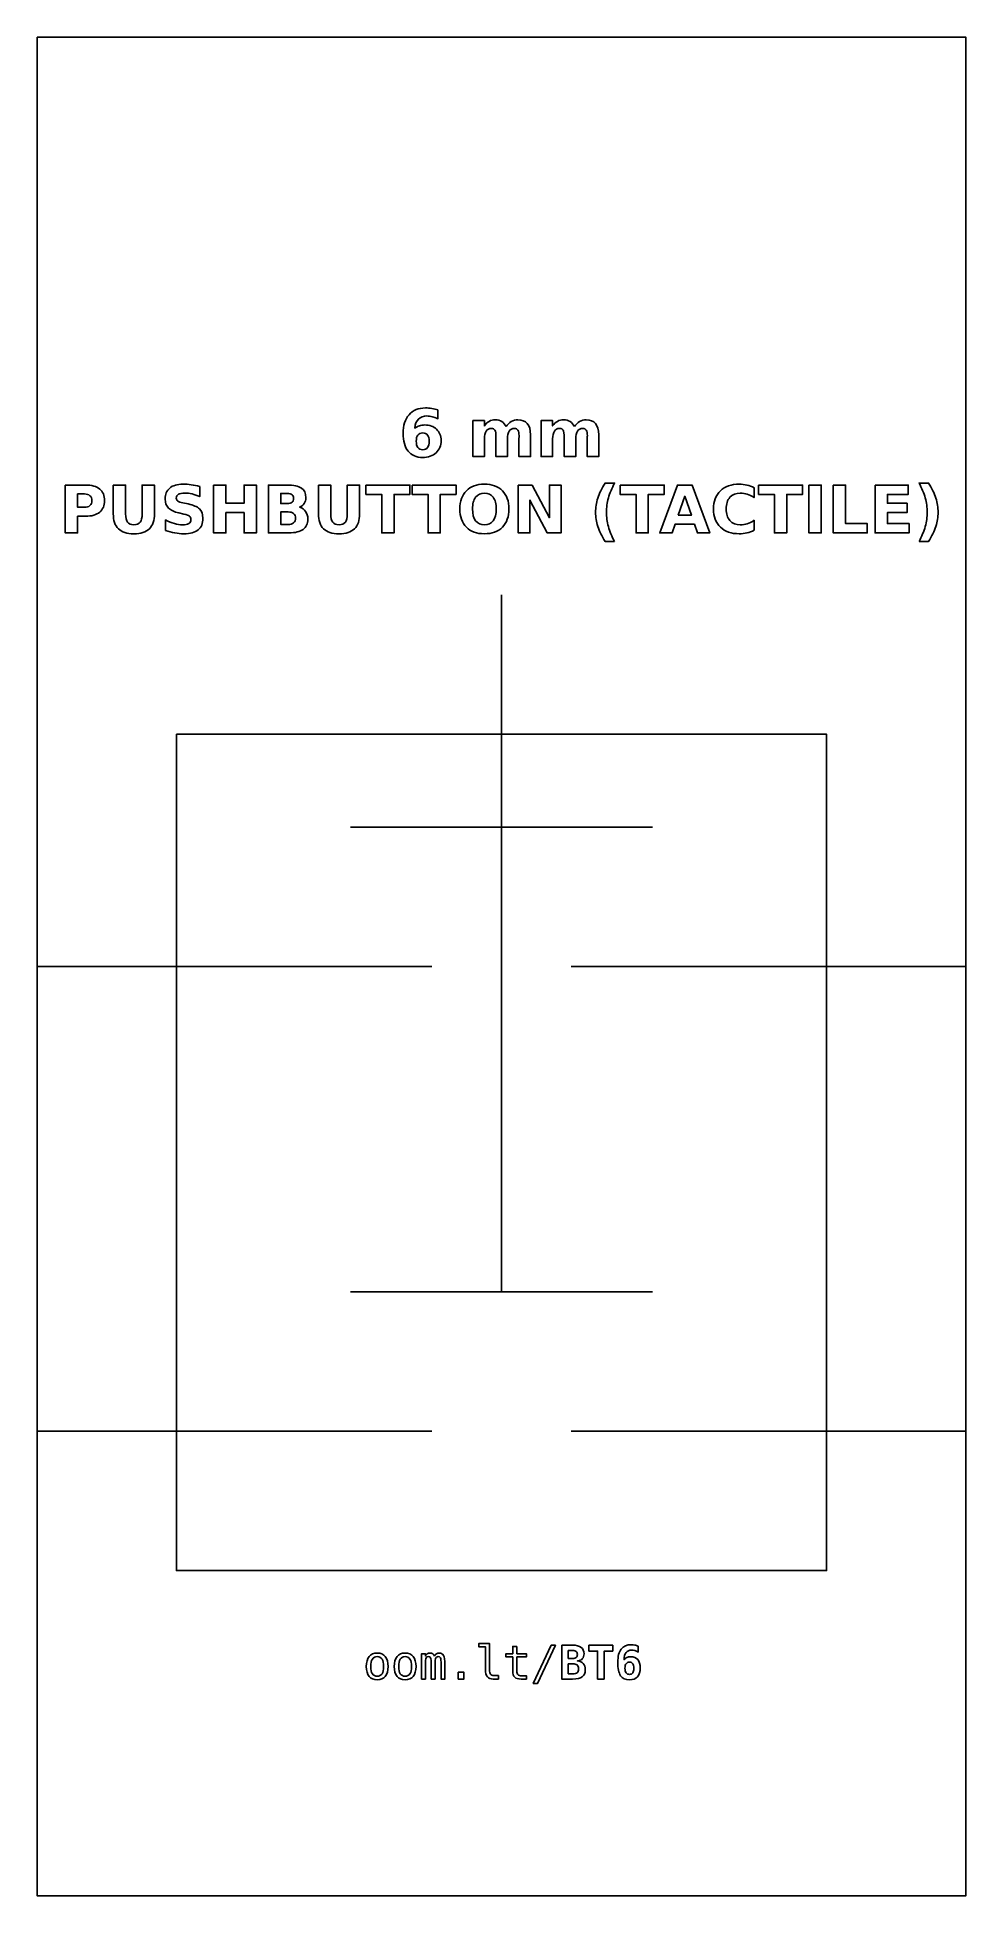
# Model space of a CAD drawing. Extents: x -115 to -95, y -158.5 to -118.5.
import ezdxf

# ---------------------------------------------------------------- set-up
doc = ezdxf.new("R2010")
doc.units = 0
doc.header["$MEASUREMENT"] = 0
doc.layers.add('LAYER_1', color=7, linetype='CONTINUOUS')

msp = doc.modelspace()

# ---------------------------------------------------------------- linework, layer by layer
at = {"layer": 'LAYER_1', "color": 7}
msp.add_open_spline([(-115, -118.5), (-115, -118.5), (-95, -118.5), (-95, -118.5), (-95, -118.5), (-95, -118.5), (-95, -158.5), (-95, -158.5), (-95, -158.5), (-95, -158.5), (-115, -158.5), (-115, -158.5), (-115, -158.5), (-115, -158.5), (-115, -118.5), (-115, -118.5)], degree=3, knots=[0, 0, 0, 0, 0.25, 0.25, 0.25, 0.25, 0.5, 0.5, 0.5, 0.5, 0.75, 0.75, 0.75, 0.75, 1, 1, 1, 1], dxfattribs=at)
at = {"layer": 'LAYER_1'}
for points, knots in [([(-106.3686, -126.5227), (-106.3686, -126.5227), (-106.3686, -126.713), (-106.3686, -126.713), (-106.3686, -126.713), (-106.4123, -126.6923), (-106.4532, -126.677), (-106.4918, -126.6671), (-106.4918, -126.6671), (-106.5304, -126.6572), (-106.5682, -126.6523), (-106.6049, -126.6523), (-106.6049, -126.6523), (-106.684, -126.6523), (-106.7453, -126.6742), (-106.7895, -126.7182), (-106.7895, -126.7182), (-106.8335, -126.7619), (-106.8594, -126.827), (-106.8667, -126.9134), (-106.8667, -126.9134), (-106.8364, -126.891), (-106.8034, -126.8741), (-106.7681, -126.8628), (-106.7681, -126.8628), (-106.7329, -126.8515), (-106.6943, -126.8459), (-106.6524, -126.8459), (-106.6524, -126.8459), (-106.5473, -126.8459), (-106.4624, -126.8767), (-106.398, -126.9383), (-106.398, -126.9383), (-106.3333, -126.9997), (-106.3011, -127.0803), (-106.3011, -127.1801), (-106.3011, -127.1801), (-106.3011, -127.2904), (-106.3371, -127.3786), (-106.4093, -127.4451), (-106.4093, -127.4451), (-106.4812, -127.5114), (-106.5781, -127.5446), (-106.6992, -127.5446), (-106.6992, -127.5446), (-106.8328, -127.5446), (-106.9363, -127.4994), (-107.0097, -127.4091), (-107.0097, -127.4091), (-107.0828, -127.319), (-107.1195, -127.1909), (-107.1195, -127.0251), (-107.1195, -127.0251), (-107.1195, -126.8553), (-107.0767, -126.7217), (-106.9911, -126.6246), (-106.9911, -126.6246), (-106.9053, -126.5274), (-106.7879, -126.4787), (-106.6386, -126.4787), (-106.6386, -126.4787), (-106.5913, -126.4787), (-106.5454, -126.4825), (-106.5007, -126.4898), (-106.5007, -126.4898), (-106.4563, -126.4971), (-106.4123, -126.5081), (-106.3686, -126.5227)], [0, 0, 0, 0, 0.0588235, 0.0588235, 0.0588235, 0.0588235, 0.1176471, 0.1176471, 0.1176471, 0.1176471, 0.1764706, 0.1764706, 0.1764706, 0.1764706, 0.2352941, 0.2352941, 0.2352941, 0.2352941, 0.2941176, 0.2941176, 0.2941176, 0.2941176, 0.3529412, 0.3529412, 0.3529412, 0.3529412, 0.4117647, 0.4117647, 0.4117647, 0.4117647, 0.4705882, 0.4705882, 0.4705882, 0.4705882, 0.5294118, 0.5294118, 0.5294118, 0.5294118, 0.5882353, 0.5882353, 0.5882353, 0.5882353, 0.6470588, 0.6470588, 0.6470588, 0.6470588, 0.7058824, 0.7058824, 0.7058824, 0.7058824, 0.7647059, 0.7647059, 0.7647059, 0.7647059, 0.8235294, 0.8235294, 0.8235294, 0.8235294, 0.8823529, 0.8823529, 0.8823529, 0.8823529, 0.9411765, 0.9411765, 0.9411765, 0.9411765, 1, 1, 1, 1]), ([(-104.9001, -126.8811), (-104.8688, -126.8334), (-104.8319, -126.7969), (-104.7888, -126.772), (-104.7888, -126.772), (-104.7458, -126.7468), (-104.6988, -126.7344), (-104.6473, -126.7344), (-104.6473, -126.7344), (-104.5586, -126.7344), (-104.4911, -126.7617), (-104.4448, -126.8165), (-104.4448, -126.8165), (-104.3984, -126.871), (-104.3751, -126.9505), (-104.3751, -127.0547), (-104.3751, -127.0547), (-104.3751, -127.0547), (-104.3751, -127.5246), (-104.3751, -127.5246), (-104.3751, -127.5246), (-104.3751, -127.5246), (-104.6233, -127.5246), (-104.6233, -127.5246), (-104.6233, -127.5246), (-104.6233, -127.5246), (-104.6233, -127.1222), (-104.6233, -127.1222), (-104.6233, -127.1222), (-104.6228, -127.1163), (-104.6226, -127.1102), (-104.6223, -127.1036), (-104.6223, -127.1036), (-104.6221, -127.0973), (-104.6219, -127.0881), (-104.6219, -127.0761), (-104.6219, -127.0761), (-104.6219, -127.0215), (-104.6298, -126.9818), (-104.6461, -126.9573), (-104.6461, -126.9573), (-104.6621, -126.9326), (-104.6879, -126.9204), (-104.7237, -126.9204), (-104.7237, -126.9204), (-104.7707, -126.9204), (-104.8067, -126.9397), (-104.8323, -126.9783), (-104.8323, -126.9783), (-104.8577, -127.0168), (-104.8709, -127.0726), (-104.8719, -127.1457), (-104.8719, -127.1457), (-104.8719, -127.1457), (-104.8719, -127.5246), (-104.8719, -127.5246), (-104.8719, -127.5246), (-104.8719, -127.5246), (-105.12, -127.5246), (-105.12, -127.5246), (-105.12, -127.5246), (-105.12, -127.5246), (-105.12, -127.1222), (-105.12, -127.1222), (-105.12, -127.1222), (-105.12, -127.0368), (-105.1273, -126.9818), (-105.1421, -126.9573), (-105.1421, -126.9573), (-105.1567, -126.9326), (-105.1828, -126.9204), (-105.2204, -126.9204), (-105.2204, -126.9204), (-105.2679, -126.9204), (-105.3044, -126.9399), (-105.33, -126.9787), (-105.33, -126.9787), (-105.3556, -127.0175), (-105.3686, -127.0728), (-105.3686, -127.145), (-105.3686, -127.145), (-105.3686, -127.145), (-105.3686, -127.5246), (-105.3686, -127.5246), (-105.3686, -127.5246), (-105.3686, -127.5246), (-105.6167, -127.5246), (-105.6167, -127.5246), (-105.6167, -127.5246), (-105.6167, -127.5246), (-105.6167, -126.753), (-105.6167, -126.753), (-105.6167, -126.753), (-105.6167, -126.753), (-105.3686, -126.753), (-105.3686, -126.753), (-105.3686, -126.753), (-105.3686, -126.753), (-105.3686, -126.8661), (-105.3686, -126.8661), (-105.3686, -126.8661), (-105.3382, -126.8223), (-105.3034, -126.7897), (-105.2641, -126.7675), (-105.2641, -126.7675), (-105.2249, -126.7454), (-105.1816, -126.7344), (-105.1343, -126.7344), (-105.1343, -126.7344), (-105.0812, -126.7344), (-105.0339, -126.7473), (-104.9932, -126.773), (-104.9932, -126.773), (-104.9523, -126.7988), (-104.9212, -126.8348), (-104.9001, -126.8811)], [0, 0, 0, 0, 0.0344828, 0.0344828, 0.0344828, 0.0344828, 0.0689655, 0.0689655, 0.0689655, 0.0689655, 0.1034483, 0.1034483, 0.1034483, 0.1034483, 0.137931, 0.137931, 0.137931, 0.137931, 0.1724138, 0.1724138, 0.1724138, 0.1724138, 0.2068966, 0.2068966, 0.2068966, 0.2068966, 0.2413793, 0.2413793, 0.2413793, 0.2413793, 0.2758621, 0.2758621, 0.2758621, 0.2758621, 0.3103448, 0.3103448, 0.3103448, 0.3103448, 0.3448276, 0.3448276, 0.3448276, 0.3448276, 0.3793103, 0.3793103, 0.3793103, 0.3793103, 0.4137931, 0.4137931, 0.4137931, 0.4137931, 0.4482759, 0.4482759, 0.4482759, 0.4482759, 0.4827586, 0.4827586, 0.4827586, 0.4827586, 0.5172414, 0.5172414, 0.5172414, 0.5172414, 0.5517241, 0.5517241, 0.5517241, 0.5517241, 0.5862069, 0.5862069, 0.5862069, 0.5862069, 0.6206897, 0.6206897, 0.6206897, 0.6206897, 0.6551724, 0.6551724, 0.6551724, 0.6551724, 0.6896552, 0.6896552, 0.6896552, 0.6896552, 0.7241379, 0.7241379, 0.7241379, 0.7241379, 0.7586207, 0.7586207, 0.7586207, 0.7586207, 0.7931034, 0.7931034, 0.7931034, 0.7931034, 0.8275862, 0.8275862, 0.8275862, 0.8275862, 0.862069, 0.862069, 0.862069, 0.862069, 0.8965517, 0.8965517, 0.8965517, 0.8965517, 0.9310345, 0.9310345, 0.9310345, 0.9310345, 0.9655172, 0.9655172, 0.9655172, 0.9655172, 1, 1, 1, 1]), ([(-103.4297, -126.8811), (-103.3984, -126.8334), (-103.3615, -126.7969), (-103.3184, -126.772), (-103.3184, -126.772), (-103.2754, -126.7468), (-103.2284, -126.7344), (-103.1769, -126.7344), (-103.1769, -126.7344), (-103.0882, -126.7344), (-103.0207, -126.7617), (-102.9744, -126.8165), (-102.9744, -126.8165), (-102.928, -126.871), (-102.9047, -126.9505), (-102.9047, -127.0547), (-102.9047, -127.0547), (-102.9047, -127.0547), (-102.9047, -127.5246), (-102.9047, -127.5246), (-102.9047, -127.5246), (-102.9047, -127.5246), (-103.1529, -127.5246), (-103.1529, -127.5246), (-103.1529, -127.5246), (-103.1529, -127.5246), (-103.1529, -127.1222), (-103.1529, -127.1222), (-103.1529, -127.1222), (-103.1524, -127.1163), (-103.1522, -127.1102), (-103.1519, -127.1036), (-103.1519, -127.1036), (-103.1517, -127.0973), (-103.1515, -127.0881), (-103.1515, -127.0761), (-103.1515, -127.0761), (-103.1515, -127.0215), (-103.1594, -126.9818), (-103.1757, -126.9573), (-103.1757, -126.9573), (-103.1917, -126.9326), (-103.2175, -126.9204), (-103.2533, -126.9204), (-103.2533, -126.9204), (-103.3003, -126.9204), (-103.3363, -126.9397), (-103.3619, -126.9783), (-103.3619, -126.9783), (-103.3873, -127.0168), (-103.4005, -127.0726), (-103.4015, -127.1457), (-103.4015, -127.1457), (-103.4015, -127.1457), (-103.4015, -127.5246), (-103.4015, -127.5246), (-103.4015, -127.5246), (-103.4015, -127.5246), (-103.6496, -127.5246), (-103.6496, -127.5246), (-103.6496, -127.5246), (-103.6496, -127.5246), (-103.6496, -127.1222), (-103.6496, -127.1222), (-103.6496, -127.1222), (-103.6496, -127.0368), (-103.6569, -126.9818), (-103.6717, -126.9573), (-103.6717, -126.9573), (-103.6863, -126.9326), (-103.7124, -126.9204), (-103.75, -126.9204), (-103.75, -126.9204), (-103.7975, -126.9204), (-103.834, -126.9399), (-103.8596, -126.9787), (-103.8596, -126.9787), (-103.8852, -127.0175), (-103.8982, -127.0728), (-103.8982, -127.145), (-103.8982, -127.145), (-103.8982, -127.145), (-103.8982, -127.5246), (-103.8982, -127.5246), (-103.8982, -127.5246), (-103.8982, -127.5246), (-104.1463, -127.5246), (-104.1463, -127.5246), (-104.1463, -127.5246), (-104.1463, -127.5246), (-104.1463, -126.753), (-104.1463, -126.753), (-104.1463, -126.753), (-104.1463, -126.753), (-103.8982, -126.753), (-103.8982, -126.753), (-103.8982, -126.753), (-103.8982, -126.753), (-103.8982, -126.8661), (-103.8982, -126.8661), (-103.8982, -126.8661), (-103.8678, -126.8223), (-103.833, -126.7897), (-103.7937, -126.7675), (-103.7937, -126.7675), (-103.7545, -126.7454), (-103.7112, -126.7344), (-103.6639, -126.7344), (-103.6639, -126.7344), (-103.6108, -126.7344), (-103.5635, -126.7473), (-103.5228, -126.773), (-103.5228, -126.773), (-103.4819, -126.7988), (-103.4508, -126.8348), (-103.4297, -126.8811)], [0, 0, 0, 0, 0.0344828, 0.0344828, 0.0344828, 0.0344828, 0.0689655, 0.0689655, 0.0689655, 0.0689655, 0.1034483, 0.1034483, 0.1034483, 0.1034483, 0.137931, 0.137931, 0.137931, 0.137931, 0.1724138, 0.1724138, 0.1724138, 0.1724138, 0.2068966, 0.2068966, 0.2068966, 0.2068966, 0.2413793, 0.2413793, 0.2413793, 0.2413793, 0.2758621, 0.2758621, 0.2758621, 0.2758621, 0.3103448, 0.3103448, 0.3103448, 0.3103448, 0.3448276, 0.3448276, 0.3448276, 0.3448276, 0.3793103, 0.3793103, 0.3793103, 0.3793103, 0.4137931, 0.4137931, 0.4137931, 0.4137931, 0.4482759, 0.4482759, 0.4482759, 0.4482759, 0.4827586, 0.4827586, 0.4827586, 0.4827586, 0.5172414, 0.5172414, 0.5172414, 0.5172414, 0.5517241, 0.5517241, 0.5517241, 0.5517241, 0.5862069, 0.5862069, 0.5862069, 0.5862069, 0.6206897, 0.6206897, 0.6206897, 0.6206897, 0.6551724, 0.6551724, 0.6551724, 0.6551724, 0.6896552, 0.6896552, 0.6896552, 0.6896552, 0.7241379, 0.7241379, 0.7241379, 0.7241379, 0.7586207, 0.7586207, 0.7586207, 0.7586207, 0.7931034, 0.7931034, 0.7931034, 0.7931034, 0.8275862, 0.8275862, 0.8275862, 0.8275862, 0.862069, 0.862069, 0.862069, 0.862069, 0.8965517, 0.8965517, 0.8965517, 0.8965517, 0.9310345, 0.9310345, 0.9310345, 0.9310345, 0.9655172, 0.9655172, 0.9655172, 0.9655172, 1, 1, 1, 1]), ([(-106.6964, -127.0168), (-106.743, -127.0168), (-106.7778, -127.0319), (-106.8008, -127.062), (-106.8008, -127.062), (-106.8241, -127.0921), (-106.8356, -127.1373), (-106.8356, -127.1972), (-106.8356, -127.1972), (-106.8356, -127.2574), (-106.8241, -127.3026), (-106.8008, -127.3327), (-106.8008, -127.3327), (-106.7778, -127.3628), (-106.743, -127.3778), (-106.6964, -127.3778), (-106.6964, -127.3778), (-106.6496, -127.3778), (-106.6146, -127.3628), (-106.5915, -127.3327), (-106.5915, -127.3327), (-106.5682, -127.3026), (-106.5567, -127.2574), (-106.5567, -127.1972), (-106.5567, -127.1972), (-106.5567, -127.1373), (-106.5682, -127.0921), (-106.5915, -127.062), (-106.5915, -127.062), (-106.6146, -127.0319), (-106.6496, -127.0168), (-106.6964, -127.0168)], [0, 0, 0, 0, 0.125, 0.125, 0.125, 0.125, 0.25, 0.25, 0.25, 0.25, 0.375, 0.375, 0.375, 0.375, 0.5, 0.5, 0.5, 0.5, 0.625, 0.625, 0.625, 0.625, 0.75, 0.75, 0.75, 0.75, 0.875, 0.875, 0.875, 0.875, 1, 1, 1, 1]), ([(-114.3949, -128.1384), (-114.3949, -128.1384), (-113.9547, -128.1384), (-113.9547, -128.1384), (-113.9547, -128.1384), (-113.8237, -128.1384), (-113.7232, -128.1676), (-113.6531, -128.2257), (-113.6531, -128.2257), (-113.5831, -128.2838), (-113.548, -128.3665), (-113.548, -128.474), (-113.548, -128.474), (-113.548, -128.5817), (-113.5831, -128.6647), (-113.6531, -128.7228), (-113.6531, -128.7228), (-113.7232, -128.7809), (-113.8237, -128.8101), (-113.9547, -128.8101), (-113.9547, -128.8101), (-113.9547, -128.8101), (-114.1296, -128.8101), (-114.1296, -128.8101), (-114.1296, -128.8101), (-114.1296, -128.8101), (-114.1296, -129.1671), (-114.1296, -129.1671), (-114.1296, -129.1671), (-114.1296, -129.1671), (-114.3949, -129.1671), (-114.3949, -129.1671), (-114.3949, -129.1671), (-114.3949, -129.1671), (-114.3949, -128.1384), (-114.3949, -128.1384)], [0, 0, 0, 0, 0.1111111, 0.1111111, 0.1111111, 0.1111111, 0.2222222, 0.2222222, 0.2222222, 0.2222222, 0.3333333, 0.3333333, 0.3333333, 0.3333333, 0.4444444, 0.4444444, 0.4444444, 0.4444444, 0.5555556, 0.5555556, 0.5555556, 0.5555556, 0.6666667, 0.6666667, 0.6666667, 0.6666667, 0.7777778, 0.7777778, 0.7777778, 0.7777778, 0.8888889, 0.8888889, 0.8888889, 0.8888889, 1, 1, 1, 1]), ([(-114.1296, -128.3306), (-114.1296, -128.3306), (-114.1296, -128.6179), (-114.1296, -128.6179), (-114.1296, -128.6179), (-114.1296, -128.6179), (-113.9829, -128.6179), (-113.9829, -128.6179), (-113.9829, -128.6179), (-113.9314, -128.6179), (-113.8916, -128.6055), (-113.8636, -128.5803), (-113.8636, -128.5803), (-113.8356, -128.5554), (-113.8215, -128.5199), (-113.8215, -128.474), (-113.8215, -128.474), (-113.8215, -128.4279), (-113.8356, -128.3926), (-113.8636, -128.3677), (-113.8636, -128.3677), (-113.8916, -128.343), (-113.9314, -128.3306), (-113.9829, -128.3306), (-113.9829, -128.3306), (-113.9829, -128.3306), (-114.1296, -128.3306), (-114.1296, -128.3306)], [0, 0, 0, 0, 0.1428571, 0.1428571, 0.1428571, 0.1428571, 0.2857143, 0.2857143, 0.2857143, 0.2857143, 0.4285714, 0.4285714, 0.4285714, 0.4285714, 0.5714286, 0.5714286, 0.5714286, 0.5714286, 0.7142857, 0.7142857, 0.7142857, 0.7142857, 0.8571429, 0.8571429, 0.8571429, 0.8571429, 1, 1, 1, 1]), ([(-113.3608, -128.1384), (-113.3608, -128.1384), (-113.0955, -128.1384), (-113.0955, -128.1384), (-113.0955, -128.1384), (-113.0955, -128.1384), (-113.0955, -128.7551), (-113.0955, -128.7551), (-113.0955, -128.7551), (-113.0955, -128.84), (-113.0817, -128.9009), (-113.0539, -128.9373), (-113.0539, -128.9373), (-113.0261, -128.9738), (-112.9808, -128.9921), (-112.9177, -128.9921), (-112.9177, -128.9921), (-112.8542, -128.9921), (-112.8086, -128.9738), (-112.7809, -128.9373), (-112.7809, -128.9373), (-112.7531, -128.9009), (-112.7392, -128.84), (-112.7392, -128.7551), (-112.7392, -128.7551), (-112.7392, -128.7551), (-112.7392, -128.1384), (-112.7392, -128.1384), (-112.7392, -128.1384), (-112.7392, -128.1384), (-112.4739, -128.1384), (-112.4739, -128.1384), (-112.4739, -128.1384), (-112.4739, -128.1384), (-112.4739, -128.7551), (-112.4739, -128.7551), (-112.4739, -128.7551), (-112.4739, -128.9006), (-112.5104, -129.0091), (-112.5835, -129.0803), (-112.5835, -129.0803), (-112.6564, -129.1516), (-112.7679, -129.1871), (-112.9177, -129.1871), (-112.9177, -129.1871), (-113.0671, -129.1871), (-113.1783, -129.1516), (-113.2512, -129.0803), (-113.2512, -129.0803), (-113.3244, -129.0091), (-113.3608, -128.9006), (-113.3608, -128.7551), (-113.3608, -128.7551), (-113.3608, -128.7551), (-113.3608, -128.1384), (-113.3608, -128.1384)], [0, 0, 0, 0, 0.0714286, 0.0714286, 0.0714286, 0.0714286, 0.1428571, 0.1428571, 0.1428571, 0.1428571, 0.2142857, 0.2142857, 0.2142857, 0.2142857, 0.2857143, 0.2857143, 0.2857143, 0.2857143, 0.3571429, 0.3571429, 0.3571429, 0.3571429, 0.4285714, 0.4285714, 0.4285714, 0.4285714, 0.5, 0.5, 0.5, 0.5, 0.5714286, 0.5714286, 0.5714286, 0.5714286, 0.6428571, 0.6428571, 0.6428571, 0.6428571, 0.7142857, 0.7142857, 0.7142857, 0.7142857, 0.7857143, 0.7857143, 0.7857143, 0.7857143, 0.8571429, 0.8571429, 0.8571429, 0.8571429, 0.9285714, 0.9285714, 0.9285714, 0.9285714, 1, 1, 1, 1]), ([(-111.4991, -128.1709), (-111.4991, -128.1709), (-111.4991, -128.3884), (-111.4991, -128.3884), (-111.4991, -128.3884), (-111.5556, -128.3632), (-111.6108, -128.3442), (-111.6644, -128.3313), (-111.6644, -128.3313), (-111.7183, -128.3183), (-111.7691, -128.312), (-111.8168, -128.312), (-111.8168, -128.312), (-111.8801, -128.312), (-111.9271, -128.3207), (-111.9575, -128.3381), (-111.9575, -128.3381), (-111.9878, -128.3557), (-112.0029, -128.3828), (-112.0029, -128.4195), (-112.0029, -128.4195), (-112.0029, -128.447), (-111.9928, -128.4686), (-111.9723, -128.4839), (-111.9723, -128.4839), (-111.9518, -128.4992), (-111.9147, -128.5126), (-111.8608, -128.5236), (-111.8608, -128.5236), (-111.8608, -128.5236), (-111.7479, -128.5462), (-111.7479, -128.5462), (-111.7479, -128.5462), (-111.6334, -128.5693), (-111.5523, -128.6041), (-111.5041, -128.6511), (-111.5041, -128.6511), (-111.4558, -128.6979), (-111.4316, -128.7645), (-111.4316, -128.8508), (-111.4316, -128.8508), (-111.4316, -128.9644), (-111.4652, -129.0488), (-111.5325, -129.1041), (-111.5325, -129.1041), (-111.5998, -129.1593), (-111.7025, -129.1871), (-111.8408, -129.1871), (-111.8408, -129.1871), (-111.9062, -129.1871), (-111.9716, -129.181), (-112.0372, -129.1685), (-112.0372, -129.1685), (-112.1028, -129.156), (-112.1687, -129.1377), (-112.2343, -129.1135), (-112.2343, -129.1135), (-112.2343, -129.1135), (-112.2343, -128.8896), (-112.2343, -128.8896), (-112.2343, -128.8896), (-112.1687, -128.9244), (-112.1052, -128.9507), (-112.0438, -128.9684), (-112.0438, -128.9684), (-111.9824, -128.986), (-111.9234, -128.9949), (-111.8665, -128.9949), (-111.8665, -128.9949), (-111.8086, -128.9949), (-111.7642, -128.9853), (-111.7334, -128.966), (-111.7334, -128.966), (-111.7025, -128.9467), (-111.6873, -128.9192), (-111.6873, -128.8832), (-111.6873, -128.8832), (-111.6873, -128.8512), (-111.6976, -128.8263), (-111.7185, -128.8089), (-111.7185, -128.8089), (-111.7395, -128.7915), (-111.7811, -128.7758), (-111.8437, -128.7621), (-111.8437, -128.7621), (-111.8437, -128.7621), (-111.9464, -128.7393), (-111.9464, -128.7393), (-111.9464, -128.7393), (-112.0492, -128.7172), (-112.1245, -128.6822), (-112.172, -128.6339), (-112.172, -128.6339), (-112.2195, -128.5857), (-112.2432, -128.5206), (-112.2432, -128.439), (-112.2432, -128.439), (-112.2432, -128.3364), (-112.2101, -128.2576), (-112.144, -128.2026), (-112.144, -128.2026), (-112.0779, -128.1473), (-111.9829, -128.1198), (-111.8587, -128.1198), (-111.8587, -128.1198), (-111.8023, -128.1198), (-111.7442, -128.1241), (-111.6844, -128.1325), (-111.6844, -128.1325), (-111.6247, -128.141), (-111.5629, -128.1537), (-111.4991, -128.1709)], [0, 0, 0, 0, 0.0357143, 0.0357143, 0.0357143, 0.0357143, 0.0714286, 0.0714286, 0.0714286, 0.0714286, 0.1071429, 0.1071429, 0.1071429, 0.1071429, 0.1428571, 0.1428571, 0.1428571, 0.1428571, 0.1785714, 0.1785714, 0.1785714, 0.1785714, 0.2142857, 0.2142857, 0.2142857, 0.2142857, 0.25, 0.25, 0.25, 0.25, 0.2857143, 0.2857143, 0.2857143, 0.2857143, 0.3214286, 0.3214286, 0.3214286, 0.3214286, 0.3571429, 0.3571429, 0.3571429, 0.3571429, 0.3928571, 0.3928571, 0.3928571, 0.3928571, 0.4285714, 0.4285714, 0.4285714, 0.4285714, 0.4642857, 0.4642857, 0.4642857, 0.4642857, 0.5, 0.5, 0.5, 0.5, 0.5357143, 0.5357143, 0.5357143, 0.5357143, 0.5714286, 0.5714286, 0.5714286, 0.5714286, 0.6071429, 0.6071429, 0.6071429, 0.6071429, 0.6428571, 0.6428571, 0.6428571, 0.6428571, 0.6785714, 0.6785714, 0.6785714, 0.6785714, 0.7142857, 0.7142857, 0.7142857, 0.7142857, 0.75, 0.75, 0.75, 0.75, 0.7857143, 0.7857143, 0.7857143, 0.7857143, 0.8214286, 0.8214286, 0.8214286, 0.8214286, 0.8571429, 0.8571429, 0.8571429, 0.8571429, 0.8928571, 0.8928571, 0.8928571, 0.8928571, 0.9285714, 0.9285714, 0.9285714, 0.9285714, 0.9642857, 0.9642857, 0.9642857, 0.9642857, 1, 1, 1, 1]), ([(-111.1988, -128.1384), (-111.1988, -128.1384), (-110.9335, -128.1384), (-110.9335, -128.1384), (-110.9335, -128.1384), (-110.9335, -128.1384), (-110.9335, -128.5305), (-110.9335, -128.5305), (-110.9335, -128.5305), (-110.9335, -128.5305), (-110.5422, -128.5305), (-110.5422, -128.5305), (-110.5422, -128.5305), (-110.5422, -128.5305), (-110.5422, -128.1384), (-110.5422, -128.1384), (-110.5422, -128.1384), (-110.5422, -128.1384), (-110.2769, -128.1384), (-110.2769, -128.1384), (-110.2769, -128.1384), (-110.2769, -128.1384), (-110.2769, -129.1671), (-110.2769, -129.1671), (-110.2769, -129.1671), (-110.2769, -129.1671), (-110.5422, -129.1671), (-110.5422, -129.1671), (-110.5422, -129.1671), (-110.5422, -129.1671), (-110.5422, -128.7311), (-110.5422, -128.7311), (-110.5422, -128.7311), (-110.5422, -128.7311), (-110.9335, -128.7311), (-110.9335, -128.7311), (-110.9335, -128.7311), (-110.9335, -128.7311), (-110.9335, -129.1671), (-110.9335, -129.1671), (-110.9335, -129.1671), (-110.9335, -129.1671), (-111.1988, -129.1671), (-111.1988, -129.1671), (-111.1988, -129.1671), (-111.1988, -129.1671), (-111.1988, -128.1384), (-111.1988, -128.1384)], [0, 0, 0, 0, 0.0833333, 0.0833333, 0.0833333, 0.0833333, 0.1666667, 0.1666667, 0.1666667, 0.1666667, 0.25, 0.25, 0.25, 0.25, 0.3333333, 0.3333333, 0.3333333, 0.3333333, 0.4166667, 0.4166667, 0.4166667, 0.4166667, 0.5, 0.5, 0.5, 0.5, 0.5833333, 0.5833333, 0.5833333, 0.5833333, 0.6666667, 0.6666667, 0.6666667, 0.6666667, 0.75, 0.75, 0.75, 0.75, 0.8333333, 0.8333333, 0.8333333, 0.8333333, 0.9166667, 0.9166667, 0.9166667, 0.9166667, 1, 1, 1, 1]), ([(-109.3502, -128.6165), (-109.2933, -128.633), (-109.2491, -128.6636), (-109.2178, -128.7083), (-109.2178, -128.7083), (-109.1865, -128.7527), (-109.171, -128.8075), (-109.171, -128.8722), (-109.171, -128.8722), (-109.171, -128.9714), (-109.2047, -129.0453), (-109.2717, -129.094), (-109.2717, -129.094), (-109.3387, -129.1426), (-109.4408, -129.1671), (-109.5777, -129.1671), (-109.5777, -129.1671), (-109.5777, -129.1671), (-110.0179, -129.1671), (-110.0179, -129.1671), (-110.0179, -129.1671), (-110.0179, -129.1671), (-110.0179, -128.1384), (-110.0179, -128.1384), (-110.0179, -128.1384), (-110.0179, -128.1384), (-109.6197, -128.1384), (-109.6197, -128.1384), (-109.6197, -128.1384), (-109.4768, -128.1384), (-109.3733, -128.16), (-109.3093, -128.2031), (-109.3093, -128.2031), (-109.2451, -128.2464), (-109.2131, -128.3155), (-109.2131, -128.4105), (-109.2131, -128.4105), (-109.2131, -128.4606), (-109.2249, -128.5032), (-109.2482, -128.5385), (-109.2482, -128.5385), (-109.2717, -128.5735), (-109.3055, -128.5996), (-109.3502, -128.6165)], [0, 0, 0, 0, 0.0909091, 0.0909091, 0.0909091, 0.0909091, 0.1818182, 0.1818182, 0.1818182, 0.1818182, 0.2727273, 0.2727273, 0.2727273, 0.2727273, 0.3636364, 0.3636364, 0.3636364, 0.3636364, 0.4545455, 0.4545455, 0.4545455, 0.4545455, 0.5454545, 0.5454545, 0.5454545, 0.5454545, 0.6363636, 0.6363636, 0.6363636, 0.6363636, 0.7272727, 0.7272727, 0.7272727, 0.7272727, 0.8181818, 0.8181818, 0.8181818, 0.8181818, 0.9090909, 0.9090909, 0.9090909, 0.9090909, 1, 1, 1, 1]), ([(-109.6059, -128.5366), (-109.564, -128.5366), (-109.5323, -128.5274), (-109.5109, -128.5091), (-109.5109, -128.5091), (-109.4892, -128.4907), (-109.4784, -128.4637), (-109.4784, -128.4277), (-109.4784, -128.4277), (-109.4784, -128.3924), (-109.4892, -128.3656), (-109.5109, -128.347), (-109.5109, -128.347), (-109.5323, -128.3284), (-109.564, -128.319), (-109.6059, -128.319), (-109.6059, -128.319), (-109.6059, -128.319), (-109.7526, -128.319), (-109.7526, -128.319), (-109.7526, -128.319), (-109.7526, -128.319), (-109.7526, -128.5366), (-109.7526, -128.5366), (-109.7526, -128.5366), (-109.7526, -128.5366), (-109.6059, -128.5366), (-109.6059, -128.5366)], [0, 0, 0, 0, 0.1428571, 0.1428571, 0.1428571, 0.1428571, 0.2857143, 0.2857143, 0.2857143, 0.2857143, 0.4285714, 0.4285714, 0.4285714, 0.4285714, 0.5714286, 0.5714286, 0.5714286, 0.5714286, 0.7142857, 0.7142857, 0.7142857, 0.7142857, 0.8571429, 0.8571429, 0.8571429, 0.8571429, 1, 1, 1, 1]), ([(-108.9424, -128.1384), (-108.9424, -128.1384), (-108.6771, -128.1384), (-108.6771, -128.1384), (-108.6771, -128.1384), (-108.6771, -128.1384), (-108.6771, -128.7551), (-108.6771, -128.7551), (-108.6771, -128.7551), (-108.6771, -128.84), (-108.6633, -128.9009), (-108.6355, -128.9373), (-108.6355, -128.9373), (-108.6077, -128.9738), (-108.5624, -128.9921), (-108.4993, -128.9921), (-108.4993, -128.9921), (-108.4358, -128.9921), (-108.3902, -128.9738), (-108.3625, -128.9373), (-108.3625, -128.9373), (-108.3347, -128.9009), (-108.3208, -128.84), (-108.3208, -128.7551), (-108.3208, -128.7551), (-108.3208, -128.7551), (-108.3208, -128.1384), (-108.3208, -128.1384), (-108.3208, -128.1384), (-108.3208, -128.1384), (-108.0555, -128.1384), (-108.0555, -128.1384), (-108.0555, -128.1384), (-108.0555, -128.1384), (-108.0555, -128.7551), (-108.0555, -128.7551), (-108.0555, -128.7551), (-108.0555, -128.9006), (-108.092, -129.0091), (-108.1651, -129.0803), (-108.1651, -129.0803), (-108.238, -129.1516), (-108.3495, -129.1871), (-108.4993, -129.1871), (-108.4993, -129.1871), (-108.6487, -129.1871), (-108.7599, -129.1516), (-108.8328, -129.0803), (-108.8328, -129.0803), (-108.906, -129.0091), (-108.9424, -128.9006), (-108.9424, -128.7551), (-108.9424, -128.7551), (-108.9424, -128.7551), (-108.9424, -128.1384), (-108.9424, -128.1384)], [0, 0, 0, 0, 0.0714286, 0.0714286, 0.0714286, 0.0714286, 0.1428571, 0.1428571, 0.1428571, 0.1428571, 0.2142857, 0.2142857, 0.2142857, 0.2142857, 0.2857143, 0.2857143, 0.2857143, 0.2857143, 0.3571429, 0.3571429, 0.3571429, 0.3571429, 0.4285714, 0.4285714, 0.4285714, 0.4285714, 0.5, 0.5, 0.5, 0.5, 0.5714286, 0.5714286, 0.5714286, 0.5714286, 0.6428571, 0.6428571, 0.6428571, 0.6428571, 0.7142857, 0.7142857, 0.7142857, 0.7142857, 0.7857143, 0.7857143, 0.7857143, 0.7857143, 0.8571429, 0.8571429, 0.8571429, 0.8571429, 0.9285714, 0.9285714, 0.9285714, 0.9285714, 1, 1, 1, 1]), ([(-107.9194, -128.1384), (-107.9194, -128.1384), (-106.9714, -128.1384), (-106.9714, -128.1384), (-106.9714, -128.1384), (-106.9714, -128.1384), (-106.9714, -128.339), (-106.9714, -128.339), (-106.9714, -128.339), (-106.9714, -128.339), (-107.3124, -128.339), (-107.3124, -128.339), (-107.3124, -128.339), (-107.3124, -128.339), (-107.3124, -129.1671), (-107.3124, -129.1671), (-107.3124, -129.1671), (-107.3124, -129.1671), (-107.5777, -129.1671), (-107.5777, -129.1671), (-107.5777, -129.1671), (-107.5777, -129.1671), (-107.5777, -128.339), (-107.5777, -128.339), (-107.5777, -128.339), (-107.5777, -128.339), (-107.9194, -128.339), (-107.9194, -128.339), (-107.9194, -128.339), (-107.9194, -128.339), (-107.9194, -128.1384), (-107.9194, -128.1384)], [0, 0, 0, 0, 0.125, 0.125, 0.125, 0.125, 0.25, 0.25, 0.25, 0.25, 0.375, 0.375, 0.375, 0.375, 0.5, 0.5, 0.5, 0.5, 0.625, 0.625, 0.625, 0.625, 0.75, 0.75, 0.75, 0.75, 0.875, 0.875, 0.875, 0.875, 1, 1, 1, 1]), ([(-106.9243, -128.1384), (-106.9243, -128.1384), (-105.9763, -128.1384), (-105.9763, -128.1384), (-105.9763, -128.1384), (-105.9763, -128.1384), (-105.9763, -128.339), (-105.9763, -128.339), (-105.9763, -128.339), (-105.9763, -128.339), (-106.3173, -128.339), (-106.3173, -128.339), (-106.3173, -128.339), (-106.3173, -128.339), (-106.3173, -129.1671), (-106.3173, -129.1671), (-106.3173, -129.1671), (-106.3173, -129.1671), (-106.5826, -129.1671), (-106.5826, -129.1671), (-106.5826, -129.1671), (-106.5826, -129.1671), (-106.5826, -128.339), (-106.5826, -128.339), (-106.5826, -128.339), (-106.5826, -128.339), (-106.9243, -128.339), (-106.9243, -128.339), (-106.9243, -128.339), (-106.9243, -128.339), (-106.9243, -128.1384), (-106.9243, -128.1384)], [0, 0, 0, 0, 0.125, 0.125, 0.125, 0.125, 0.25, 0.25, 0.25, 0.25, 0.375, 0.375, 0.375, 0.375, 0.5, 0.5, 0.5, 0.5, 0.625, 0.625, 0.625, 0.625, 0.75, 0.75, 0.75, 0.75, 0.875, 0.875, 0.875, 0.875, 1, 1, 1, 1]), ([(-105.369, -128.1198), (-105.2037, -128.1198), (-105.0741, -128.1671), (-104.9805, -128.2619), (-104.9805, -128.2619), (-104.8867, -128.3564), (-104.8399, -128.4869), (-104.8399, -128.6537), (-104.8399, -128.6537), (-104.8399, -128.82), (-104.8867, -128.9505), (-104.9805, -129.045), (-104.9805, -129.045), (-105.0741, -129.1398), (-105.2037, -129.1871), (-105.369, -129.1871), (-105.369, -129.1871), (-105.5339, -129.1871), (-105.6632, -129.1398), (-105.7573, -129.045), (-105.7573, -129.045), (-105.8511, -128.9505), (-105.8982, -128.82), (-105.8982, -128.6537), (-105.8982, -128.6537), (-105.8982, -128.4869), (-105.8511, -128.3564), (-105.7573, -128.2619), (-105.7573, -128.2619), (-105.6632, -128.1671), (-105.5339, -128.1198), (-105.369, -128.1198)], [0, 0, 0, 0, 0.125, 0.125, 0.125, 0.125, 0.25, 0.25, 0.25, 0.25, 0.375, 0.375, 0.375, 0.375, 0.5, 0.5, 0.5, 0.5, 0.625, 0.625, 0.625, 0.625, 0.75, 0.75, 0.75, 0.75, 0.875, 0.875, 0.875, 0.875, 1, 1, 1, 1]), ([(-105.369, -128.312), (-105.4499, -128.312), (-105.5125, -128.3418), (-105.5572, -128.4016), (-105.5572, -128.4016), (-105.6016, -128.4613), (-105.624, -128.5453), (-105.624, -128.6537), (-105.624, -128.6537), (-105.624, -128.7619), (-105.6016, -128.8456), (-105.5572, -128.9053), (-105.5572, -128.9053), (-105.5125, -128.9651), (-105.4499, -128.9949), (-105.369, -128.9949), (-105.369, -128.9949), (-105.2876, -128.9949), (-105.2249, -128.9651), (-105.1802, -128.9053), (-105.1802, -128.9053), (-105.1357, -128.8456), (-105.1134, -128.7619), (-105.1134, -128.6537), (-105.1134, -128.6537), (-105.1134, -128.5453), (-105.1357, -128.4613), (-105.1802, -128.4016), (-105.1802, -128.4016), (-105.2249, -128.3418), (-105.2876, -128.312), (-105.369, -128.312)], [0, 0, 0, 0, 0.125, 0.125, 0.125, 0.125, 0.25, 0.25, 0.25, 0.25, 0.375, 0.375, 0.375, 0.375, 0.5, 0.5, 0.5, 0.5, 0.625, 0.625, 0.625, 0.625, 0.75, 0.75, 0.75, 0.75, 0.875, 0.875, 0.875, 0.875, 1, 1, 1, 1]), ([(-104.6392, -128.1384), (-104.6392, -128.1384), (-104.3429, -128.1384), (-104.3429, -128.1384), (-104.3429, -128.1384), (-104.3429, -128.1384), (-103.9687, -128.844), (-103.9687, -128.844), (-103.9687, -128.844), (-103.9687, -128.844), (-103.9687, -128.1384), (-103.9687, -128.1384), (-103.9687, -128.1384), (-103.9687, -128.1384), (-103.7173, -128.1384), (-103.7173, -128.1384), (-103.7173, -128.1384), (-103.7173, -128.1384), (-103.7173, -129.1671), (-103.7173, -129.1671), (-103.7173, -129.1671), (-103.7173, -129.1671), (-104.0136, -129.1671), (-104.0136, -129.1671), (-104.0136, -129.1671), (-104.0136, -129.1671), (-104.3878, -128.4615), (-104.3878, -128.4615), (-104.3878, -128.4615), (-104.3878, -128.4615), (-104.3878, -129.1671), (-104.3878, -129.1671), (-104.3878, -129.1671), (-104.3878, -129.1671), (-104.6392, -129.1671), (-104.6392, -129.1671), (-104.6392, -129.1671), (-104.6392, -129.1671), (-104.6392, -128.1384), (-104.6392, -128.1384)], [0, 0, 0, 0, 0.1, 0.1, 0.1, 0.1, 0.2, 0.2, 0.2, 0.2, 0.3, 0.3, 0.3, 0.3, 0.4, 0.4, 0.4, 0.4, 0.5, 0.5, 0.5, 0.5, 0.6, 0.6, 0.6, 0.6, 0.7, 0.7, 0.7, 0.7, 0.8, 0.8, 0.8, 0.8, 0.9, 0.9, 0.9, 0.9, 1, 1, 1, 1]), ([(-102.5646, -129.3531), (-102.5646, -129.3531), (-102.7692, -129.3531), (-102.7692, -129.3531), (-102.7692, -129.3531), (-102.8395, -129.2398), (-102.8915, -129.1318), (-102.9249, -129.0295), (-102.9249, -129.0295), (-102.9585, -128.9274), (-102.9752, -128.8261), (-102.9752, -128.7254), (-102.9752, -128.7254), (-102.9752, -128.6248), (-102.9583, -128.5229), (-102.9247, -128.4199), (-102.9247, -128.4199), (-102.8908, -128.3167), (-102.8391, -128.209), (-102.7692, -128.0963), (-102.7692, -128.0963), (-102.7692, -128.0963), (-102.5646, -128.0963), (-102.5646, -128.0963), (-102.5646, -128.0963), (-102.6234, -128.2052), (-102.6674, -128.3117), (-102.6968, -128.4157), (-102.6968, -128.4157), (-102.7262, -128.5196), (-102.741, -128.6224), (-102.741, -128.724), (-102.741, -128.724), (-102.741, -128.8256), (-102.7264, -128.9284), (-102.6973, -129.0328), (-102.6973, -129.0328), (-102.6681, -129.137), (-102.6239, -129.2438), (-102.5646, -129.3531)], [0, 0, 0, 0, 0.1, 0.1, 0.1, 0.1, 0.2, 0.2, 0.2, 0.2, 0.3, 0.3, 0.3, 0.3, 0.4, 0.4, 0.4, 0.4, 0.5, 0.5, 0.5, 0.5, 0.6, 0.6, 0.6, 0.6, 0.7, 0.7, 0.7, 0.7, 0.8, 0.8, 0.8, 0.8, 0.9, 0.9, 0.9, 0.9, 1, 1, 1, 1]), ([(-102.4449, -128.1384), (-102.4449, -128.1384), (-101.4969, -128.1384), (-101.4969, -128.1384), (-101.4969, -128.1384), (-101.4969, -128.1384), (-101.4969, -128.339), (-101.4969, -128.339), (-101.4969, -128.339), (-101.4969, -128.339), (-101.8379, -128.339), (-101.8379, -128.339), (-101.8379, -128.339), (-101.8379, -128.339), (-101.8379, -129.1671), (-101.8379, -129.1671), (-101.8379, -129.1671), (-101.8379, -129.1671), (-102.1032, -129.1671), (-102.1032, -129.1671), (-102.1032, -129.1671), (-102.1032, -129.1671), (-102.1032, -128.339), (-102.1032, -128.339), (-102.1032, -128.339), (-102.1032, -128.339), (-102.4449, -128.339), (-102.4449, -128.339), (-102.4449, -128.339), (-102.4449, -128.339), (-102.4449, -128.1384), (-102.4449, -128.1384)], [0, 0, 0, 0, 0.125, 0.125, 0.125, 0.125, 0.25, 0.25, 0.25, 0.25, 0.375, 0.375, 0.375, 0.375, 0.5, 0.5, 0.5, 0.5, 0.625, 0.625, 0.625, 0.625, 0.75, 0.75, 0.75, 0.75, 0.875, 0.875, 0.875, 0.875, 1, 1, 1, 1]), ([(-100.8449, -128.9799), (-100.8449, -128.9799), (-101.2598, -128.9799), (-101.2598, -128.9799), (-101.2598, -128.9799), (-101.2598, -128.9799), (-101.3252, -129.1671), (-101.3252, -129.1671), (-101.3252, -129.1671), (-101.3252, -129.1671), (-101.5919, -129.1671), (-101.5919, -129.1671), (-101.5919, -129.1671), (-101.5919, -129.1671), (-101.2109, -128.1384), (-101.2109, -128.1384), (-101.2109, -128.1384), (-101.2109, -128.1384), (-100.8946, -128.1384), (-100.8946, -128.1384), (-100.8946, -128.1384), (-100.8946, -128.1384), (-100.5136, -129.1671), (-100.5136, -129.1671), (-100.5136, -129.1671), (-100.5136, -129.1671), (-100.7803, -129.1671), (-100.7803, -129.1671), (-100.7803, -129.1671), (-100.7803, -129.1671), (-100.8449, -128.9799), (-100.8449, -128.9799)], [0, 0, 0, 0, 0.125, 0.125, 0.125, 0.125, 0.25, 0.25, 0.25, 0.25, 0.375, 0.375, 0.375, 0.375, 0.5, 0.5, 0.5, 0.5, 0.625, 0.625, 0.625, 0.625, 0.75, 0.75, 0.75, 0.75, 0.875, 0.875, 0.875, 0.875, 1, 1, 1, 1]), ([(-101.1937, -128.7889), (-101.1937, -128.7889), (-100.9117, -128.7889), (-100.9117, -128.7889), (-100.9117, -128.7889), (-100.9117, -128.7889), (-101.0524, -128.3797), (-101.0524, -128.3797), (-101.0524, -128.3797), (-101.0524, -128.3797), (-101.1937, -128.7889), (-101.1937, -128.7889)], [0, 0, 0, 0, 0.3333333, 0.3333333, 0.3333333, 0.3333333, 0.6666667, 0.6666667, 0.6666667, 0.6666667, 1, 1, 1, 1]), ([(-99.5611, -129.1107), (-99.6097, -129.1358), (-99.6605, -129.1549), (-99.7135, -129.1678), (-99.7135, -129.1678), (-99.7661, -129.1807), (-99.8214, -129.1871), (-99.8788, -129.1871), (-99.8788, -129.1871), (-100.05, -129.1871), (-100.1857, -129.1391), (-100.2859, -129.0434), (-100.2859, -129.0434), (-100.3861, -128.9477), (-100.4362, -128.8179), (-100.4362, -128.6537), (-100.4362, -128.6537), (-100.4362, -128.4893), (-100.3861, -128.3592), (-100.2859, -128.2635), (-100.2859, -128.2635), (-100.1857, -128.1678), (-100.05, -128.1198), (-99.8788, -128.1198), (-99.8788, -128.1198), (-99.8214, -128.1198), (-99.7661, -128.1262), (-99.7135, -128.1391), (-99.7135, -128.1391), (-99.6605, -128.152), (-99.6097, -128.1711), (-99.5611, -128.1963), (-99.5611, -128.1963), (-99.5611, -128.1963), (-99.5611, -128.4091), (-99.5611, -128.4091), (-99.5611, -128.4091), (-99.6102, -128.3755), (-99.6587, -128.351), (-99.7064, -128.3355), (-99.7064, -128.3355), (-99.7541, -128.3197), (-99.8045, -128.312), (-99.8574, -128.312), (-99.8574, -128.312), (-99.9519, -128.312), (-100.0265, -128.3423), (-100.0806, -128.403), (-100.0806, -128.403), (-100.1349, -128.4637), (-100.162, -128.5472), (-100.162, -128.6537), (-100.162, -128.6537), (-100.162, -128.76), (-100.1349, -128.8433), (-100.0806, -128.9039), (-100.0806, -128.9039), (-100.0265, -128.9646), (-99.9519, -128.9949), (-99.8574, -128.9949), (-99.8574, -128.9949), (-99.8045, -128.9949), (-99.7541, -128.9872), (-99.7064, -128.9714), (-99.7064, -128.9714), (-99.6587, -128.9559), (-99.6102, -128.9314), (-99.5611, -128.8978), (-99.5611, -128.8978), (-99.5611, -128.8978), (-99.5611, -129.1107), (-99.5611, -129.1107)], [0, 0, 0, 0, 0.0555556, 0.0555556, 0.0555556, 0.0555556, 0.1111111, 0.1111111, 0.1111111, 0.1111111, 0.1666667, 0.1666667, 0.1666667, 0.1666667, 0.2222222, 0.2222222, 0.2222222, 0.2222222, 0.2777778, 0.2777778, 0.2777778, 0.2777778, 0.3333333, 0.3333333, 0.3333333, 0.3333333, 0.3888889, 0.3888889, 0.3888889, 0.3888889, 0.4444444, 0.4444444, 0.4444444, 0.4444444, 0.5, 0.5, 0.5, 0.5, 0.5555556, 0.5555556, 0.5555556, 0.5555556, 0.6111111, 0.6111111, 0.6111111, 0.6111111, 0.6666667, 0.6666667, 0.6666667, 0.6666667, 0.7222222, 0.7222222, 0.7222222, 0.7222222, 0.7777778, 0.7777778, 0.7777778, 0.7777778, 0.8333333, 0.8333333, 0.8333333, 0.8333333, 0.8888889, 0.8888889, 0.8888889, 0.8888889, 0.9444444, 0.9444444, 0.9444444, 0.9444444, 1, 1, 1, 1]), ([(-99.4642, -128.1384), (-99.4642, -128.1384), (-98.5162, -128.1384), (-98.5162, -128.1384), (-98.5162, -128.1384), (-98.5162, -128.1384), (-98.5162, -128.339), (-98.5162, -128.339), (-98.5162, -128.339), (-98.5162, -128.339), (-98.8572, -128.339), (-98.8572, -128.339), (-98.8572, -128.339), (-98.8572, -128.339), (-98.8572, -129.1671), (-98.8572, -129.1671), (-98.8572, -129.1671), (-98.8572, -129.1671), (-99.1225, -129.1671), (-99.1225, -129.1671), (-99.1225, -129.1671), (-99.1225, -129.1671), (-99.1225, -128.339), (-99.1225, -128.339), (-99.1225, -128.339), (-99.1225, -128.339), (-99.4642, -128.339), (-99.4642, -128.339), (-99.4642, -128.339), (-99.4642, -128.339), (-99.4642, -128.1384), (-99.4642, -128.1384)], [0, 0, 0, 0, 0.125, 0.125, 0.125, 0.125, 0.25, 0.25, 0.25, 0.25, 0.375, 0.375, 0.375, 0.375, 0.5, 0.5, 0.5, 0.5, 0.625, 0.625, 0.625, 0.625, 0.75, 0.75, 0.75, 0.75, 0.875, 0.875, 0.875, 0.875, 1, 1, 1, 1]), ([(-98.3788, -128.1384), (-98.3788, -128.1384), (-98.1135, -128.1384), (-98.1135, -128.1384), (-98.1135, -128.1384), (-98.1135, -128.1384), (-98.1135, -129.1671), (-98.1135, -129.1671), (-98.1135, -129.1671), (-98.1135, -129.1671), (-98.3788, -129.1671), (-98.3788, -129.1671), (-98.3788, -129.1671), (-98.3788, -129.1671), (-98.3788, -128.1384), (-98.3788, -128.1384)], [0, 0, 0, 0, 0.25, 0.25, 0.25, 0.25, 0.5, 0.5, 0.5, 0.5, 0.75, 0.75, 0.75, 0.75, 1, 1, 1, 1]), ([(-97.8539, -128.1384), (-97.8539, -128.1384), (-97.5886, -128.1384), (-97.5886, -128.1384), (-97.5886, -128.1384), (-97.5886, -128.1384), (-97.5886, -128.9665), (-97.5886, -128.9665), (-97.5886, -128.9665), (-97.5886, -128.9665), (-97.123, -128.9665), (-97.123, -128.9665), (-97.123, -128.9665), (-97.123, -128.9665), (-97.123, -129.1671), (-97.123, -129.1671), (-97.123, -129.1671), (-97.123, -129.1671), (-97.8539, -129.1671), (-97.8539, -129.1671), (-97.8539, -129.1671), (-97.8539, -129.1671), (-97.8539, -128.1384), (-97.8539, -128.1384)], [0, 0, 0, 0, 0.1666667, 0.1666667, 0.1666667, 0.1666667, 0.3333333, 0.3333333, 0.3333333, 0.3333333, 0.5, 0.5, 0.5, 0.5, 0.6666667, 0.6666667, 0.6666667, 0.6666667, 0.8333333, 0.8333333, 0.8333333, 0.8333333, 1, 1, 1, 1]), ([(-96.9548, -128.1384), (-96.9548, -128.1384), (-96.2389, -128.1384), (-96.2389, -128.1384), (-96.2389, -128.1384), (-96.2389, -128.1384), (-96.2389, -128.339), (-96.2389, -128.339), (-96.2389, -128.339), (-96.2389, -128.339), (-96.6895, -128.339), (-96.6895, -128.339), (-96.6895, -128.339), (-96.6895, -128.339), (-96.6895, -128.5305), (-96.6895, -128.5305), (-96.6895, -128.5305), (-96.6895, -128.5305), (-96.266, -128.5305), (-96.266, -128.5305), (-96.266, -128.5305), (-96.266, -128.5305), (-96.266, -128.7311), (-96.266, -128.7311), (-96.266, -128.7311), (-96.266, -128.7311), (-96.6895, -128.7311), (-96.6895, -128.7311), (-96.6895, -128.7311), (-96.6895, -128.7311), (-96.6895, -128.9665), (-96.6895, -128.9665), (-96.6895, -128.9665), (-96.6895, -128.9665), (-96.2239, -128.9665), (-96.2239, -128.9665), (-96.2239, -128.9665), (-96.2239, -128.9665), (-96.2239, -129.1671), (-96.2239, -129.1671), (-96.2239, -129.1671), (-96.2239, -129.1671), (-96.9548, -129.1671), (-96.9548, -129.1671), (-96.9548, -129.1671), (-96.9548, -129.1671), (-96.9548, -128.1384), (-96.9548, -128.1384)], [0, 0, 0, 0, 0.0833333, 0.0833333, 0.0833333, 0.0833333, 0.1666667, 0.1666667, 0.1666667, 0.1666667, 0.25, 0.25, 0.25, 0.25, 0.3333333, 0.3333333, 0.3333333, 0.3333333, 0.4166667, 0.4166667, 0.4166667, 0.4166667, 0.5, 0.5, 0.5, 0.5, 0.5833333, 0.5833333, 0.5833333, 0.5833333, 0.6666667, 0.6666667, 0.6666667, 0.6666667, 0.75, 0.75, 0.75, 0.75, 0.8333333, 0.8333333, 0.8333333, 0.8333333, 0.9166667, 0.9166667, 0.9166667, 0.9166667, 1, 1, 1, 1]), ([(-96.0075, -129.3531), (-95.9487, -129.2438), (-95.9045, -129.137), (-95.8751, -129.0328), (-95.8751, -129.0328), (-95.8457, -128.9284), (-95.8311, -128.8256), (-95.8311, -128.724), (-95.8311, -128.724), (-95.8311, -128.6224), (-95.8457, -128.5196), (-95.8751, -128.4157), (-95.8751, -128.4157), (-95.9045, -128.3117), (-95.9487, -128.2052), (-96.0075, -128.0963), (-96.0075, -128.0963), (-96.0075, -128.0963), (-95.8029, -128.0963), (-95.8029, -128.0963), (-95.8029, -128.0963), (-95.7331, -128.209), (-95.6813, -128.3167), (-95.6474, -128.4199), (-95.6474, -128.4199), (-95.6138, -128.5229), (-95.5969, -128.6248), (-95.5969, -128.7254), (-95.5969, -128.7254), (-95.5969, -128.8261), (-95.6136, -128.9274), (-95.6472, -129.0295), (-95.6472, -129.0295), (-95.6806, -129.1318), (-95.7326, -129.2398), (-95.8029, -129.3531), (-95.8029, -129.3531), (-95.8029, -129.3531), (-96.0075, -129.3531), (-96.0075, -129.3531)], [0, 0, 0, 0, 0.1, 0.1, 0.1, 0.1, 0.2, 0.2, 0.2, 0.2, 0.3, 0.3, 0.3, 0.3, 0.4, 0.4, 0.4, 0.4, 0.5, 0.5, 0.5, 0.5, 0.6, 0.6, 0.6, 0.6, 0.7, 0.7, 0.7, 0.7, 0.8, 0.8, 0.8, 0.8, 0.9, 0.9, 0.9, 0.9, 1, 1, 1, 1]), ([(-109.5969, -128.9865), (-109.5435, -128.9865), (-109.5036, -128.9752), (-109.4765, -128.9528), (-109.4765, -128.9528), (-109.4497, -128.9303), (-109.4363, -128.8962), (-109.4363, -128.8508), (-109.4363, -128.8508), (-109.4363, -128.8063), (-109.4497, -128.7729), (-109.4763, -128.7506), (-109.4763, -128.7506), (-109.5029, -128.7282), (-109.5431, -128.7172), (-109.5969, -128.7172), (-109.5969, -128.7172), (-109.5969, -128.7172), (-109.7526, -128.7172), (-109.7526, -128.7172), (-109.7526, -128.7172), (-109.7526, -128.7172), (-109.7526, -128.9865), (-109.7526, -128.9865), (-109.7526, -128.9865), (-109.7526, -128.9865), (-109.5969, -128.9865), (-109.5969, -128.9865)], [0, 0, 0, 0, 0.1428571, 0.1428571, 0.1428571, 0.1428571, 0.2857143, 0.2857143, 0.2857143, 0.2857143, 0.4285714, 0.4285714, 0.4285714, 0.4285714, 0.5714286, 0.5714286, 0.5714286, 0.5714286, 0.7142857, 0.7142857, 0.7142857, 0.7142857, 0.8571429, 0.8571429, 0.8571429, 0.8571429, 1, 1, 1, 1]), ([(-112, -133.5), (-112, -133.5), (-98, -133.5), (-98, -133.5), (-98, -133.5), (-98, -133.5), (-98, -151.5), (-98, -151.5), (-98, -151.5), (-98, -151.5), (-112, -151.5), (-112, -151.5), (-112, -151.5), (-112, -151.5), (-112, -133.5), (-112, -133.5)], [0, 0, 0, 0, 0.25, 0.25, 0.25, 0.25, 0.5, 0.5, 0.5, 0.5, 0.75, 0.75, 0.75, 0.75, 1, 1, 1, 1]), ([(-105.2577, -153.638), (-105.2577, -153.6784), (-105.2503, -153.7087), (-105.2355, -153.7292), (-105.2355, -153.7292), (-105.2207, -153.7497), (-105.1988, -153.76), (-105.1698, -153.76), (-105.1698, -153.76), (-105.1698, -153.76), (-105.0648, -153.76), (-105.0648, -153.76), (-105.0648, -153.76), (-105.0648, -153.76), (-105.0648, -153.8362), (-105.0648, -153.8362), (-105.0648, -153.8362), (-105.0648, -153.8362), (-105.1785, -153.8362), (-105.1785, -153.8362), (-105.1785, -153.8362), (-105.2323, -153.8362), (-105.2738, -153.8189), (-105.3033, -153.7844), (-105.3033, -153.7844), (-105.3328, -153.7499), (-105.3475, -153.701), (-105.3475, -153.638), (-105.3475, -153.638), (-105.3475, -153.638), (-105.3475, -153.1413), (-105.3475, -153.1413), (-105.3475, -153.1413), (-105.3475, -153.1413), (-105.4915, -153.1413), (-105.4915, -153.1413), (-105.4915, -153.1413), (-105.4915, -153.1413), (-105.4915, -153.071), (-105.4915, -153.071), (-105.4915, -153.071), (-105.4915, -153.071), (-105.2577, -153.071), (-105.2577, -153.071), (-105.2577, -153.071), (-105.2577, -153.071), (-105.2577, -153.638), (-105.2577, -153.638)], [0, 0, 0, 0, 0.0833333, 0.0833333, 0.0833333, 0.0833333, 0.1666667, 0.1666667, 0.1666667, 0.1666667, 0.25, 0.25, 0.25, 0.25, 0.3333333, 0.3333333, 0.3333333, 0.3333333, 0.4166667, 0.4166667, 0.4166667, 0.4166667, 0.5, 0.5, 0.5, 0.5, 0.5833333, 0.5833333, 0.5833333, 0.5833333, 0.6666667, 0.6666667, 0.6666667, 0.6666667, 0.75, 0.75, 0.75, 0.75, 0.8333333, 0.8333333, 0.8333333, 0.8333333, 0.9166667, 0.9166667, 0.9166667, 0.9166667, 1, 1, 1, 1]), ([(-104.6677, -153.134), (-104.6677, -153.134), (-104.6677, -153.2893), (-104.6677, -153.2893), (-104.6677, -153.2893), (-104.6677, -153.2893), (-104.4635, -153.2893), (-104.4635, -153.2893), (-104.4635, -153.2893), (-104.4635, -153.2893), (-104.4635, -153.3592), (-104.4635, -153.3592), (-104.4635, -153.3592), (-104.4635, -153.3592), (-104.6677, -153.3592), (-104.6677, -153.3592), (-104.6677, -153.3592), (-104.6677, -153.3592), (-104.6677, -153.656), (-104.6677, -153.656), (-104.6677, -153.656), (-104.6677, -153.6964), (-104.6601, -153.7245), (-104.6447, -153.7404), (-104.6447, -153.7404), (-104.6294, -153.7564), (-104.6027, -153.7644), (-104.5647, -153.7644), (-104.5647, -153.7644), (-104.5647, -153.7644), (-104.4635, -153.7644), (-104.4635, -153.7644), (-104.4635, -153.7644), (-104.4635, -153.7644), (-104.4635, -153.8362), (-104.4635, -153.8362), (-104.4635, -153.8362), (-104.4635, -153.8362), (-104.5734, -153.8362), (-104.5734, -153.8362), (-104.5734, -153.8362), (-104.6409, -153.8362), (-104.6884, -153.8227), (-104.7161, -153.7957), (-104.7161, -153.7957), (-104.7437, -153.7687), (-104.7576, -153.722), (-104.7576, -153.656), (-104.7576, -153.656), (-104.7576, -153.656), (-104.7576, -153.3592), (-104.7576, -153.3592), (-104.7576, -153.3592), (-104.7576, -153.3592), (-104.9036, -153.3592), (-104.9036, -153.3592), (-104.9036, -153.3592), (-104.9036, -153.3592), (-104.9036, -153.2893), (-104.9036, -153.2893), (-104.9036, -153.2893), (-104.9036, -153.2893), (-104.7576, -153.2893), (-104.7576, -153.2893), (-104.7576, -153.2893), (-104.7576, -153.2893), (-104.7576, -153.134), (-104.7576, -153.134), (-104.7576, -153.134), (-104.7576, -153.134), (-104.6677, -153.134), (-104.6677, -153.134)], [0, 0, 0, 0, 0.0555556, 0.0555556, 0.0555556, 0.0555556, 0.1111111, 0.1111111, 0.1111111, 0.1111111, 0.1666667, 0.1666667, 0.1666667, 0.1666667, 0.2222222, 0.2222222, 0.2222222, 0.2222222, 0.2777778, 0.2777778, 0.2777778, 0.2777778, 0.3333333, 0.3333333, 0.3333333, 0.3333333, 0.3888889, 0.3888889, 0.3888889, 0.3888889, 0.4444444, 0.4444444, 0.4444444, 0.4444444, 0.5, 0.5, 0.5, 0.5, 0.5555556, 0.5555556, 0.5555556, 0.5555556, 0.6111111, 0.6111111, 0.6111111, 0.6111111, 0.6666667, 0.6666667, 0.6666667, 0.6666667, 0.7222222, 0.7222222, 0.7222222, 0.7222222, 0.7777778, 0.7777778, 0.7777778, 0.7777778, 0.8333333, 0.8333333, 0.8333333, 0.8333333, 0.8888889, 0.8888889, 0.8888889, 0.8888889, 0.9444444, 0.9444444, 0.9444444, 0.9444444, 1, 1, 1, 1]), ([(-103.9313, -153.1071), (-103.9313, -153.1071), (-103.8384, -153.1071), (-103.8384, -153.1071), (-103.8384, -153.1071), (-103.8384, -153.1071), (-104.2223, -153.929), (-104.2223, -153.929), (-104.2223, -153.929), (-104.2223, -153.929), (-104.3157, -153.929), (-104.3157, -153.929), (-104.3157, -153.929), (-104.3157, -153.929), (-103.9313, -153.1071), (-103.9313, -153.1071)], [0, 0, 0, 0, 0.25, 0.25, 0.25, 0.25, 0.5, 0.5, 0.5, 0.5, 0.75, 0.75, 0.75, 0.75, 1, 1, 1, 1]), ([(-103.7024, -153.1061), (-103.7024, -153.1061), (-103.4675, -153.1061), (-103.4675, -153.1061), (-103.4675, -153.1061), (-103.3864, -153.1061), (-103.3255, -153.1215), (-103.2847, -153.1523), (-103.2847, -153.1523), (-103.2438, -153.183), (-103.2233, -153.229), (-103.2233, -153.2901), (-103.2233, -153.2901), (-103.2233, -153.3372), (-103.2353, -153.3737), (-103.2595, -153.4), (-103.2595, -153.4), (-103.2835, -153.4265), (-103.3189, -153.4417), (-103.3654, -153.446), (-103.3654, -153.446), (-103.3097, -153.4515), (-103.2679, -153.4702), (-103.2397, -153.5022), (-103.2397, -153.5022), (-103.2115, -153.534), (-103.1975, -153.5787), (-103.1975, -153.636), (-103.1975, -153.636), (-103.1975, -153.7064), (-103.2187, -153.7572), (-103.261, -153.7889), (-103.261, -153.7889), (-103.3034, -153.8204), (-103.3722, -153.8362), (-103.4675, -153.8362), (-103.4675, -153.8362), (-103.4675, -153.8362), (-103.7024, -153.8362), (-103.7024, -153.8362), (-103.7024, -153.8362), (-103.7024, -153.8362), (-103.7024, -153.1061), (-103.7024, -153.1061)], [0, 0, 0, 0, 0.0909091, 0.0909091, 0.0909091, 0.0909091, 0.1818182, 0.1818182, 0.1818182, 0.1818182, 0.2727273, 0.2727273, 0.2727273, 0.2727273, 0.3636364, 0.3636364, 0.3636364, 0.3636364, 0.4545455, 0.4545455, 0.4545455, 0.4545455, 0.5454545, 0.5454545, 0.5454545, 0.5454545, 0.6363636, 0.6363636, 0.6363636, 0.6363636, 0.7272727, 0.7272727, 0.7272727, 0.7272727, 0.8181818, 0.8181818, 0.8181818, 0.8181818, 0.9090909, 0.9090909, 0.9090909, 0.9090909, 1, 1, 1, 1]), ([(-102.7883, -153.8362), (-102.7883, -153.8362), (-102.9323, -153.8362), (-102.9323, -153.8362), (-102.9323, -153.8362), (-102.9323, -153.8362), (-102.9323, -153.2331), (-102.9323, -153.2331), (-102.9323, -153.2331), (-102.9323, -153.2331), (-103.1173, -153.2331), (-103.1173, -153.2331), (-103.1173, -153.2331), (-103.1173, -153.2331), (-103.1173, -153.1071), (-103.1173, -153.1071), (-103.1173, -153.1071), (-103.1173, -153.1071), (-102.6032, -153.1071), (-102.6032, -153.1071), (-102.6032, -153.1071), (-102.6032, -153.1071), (-102.6032, -153.2331), (-102.6032, -153.2331), (-102.6032, -153.2331), (-102.6032, -153.2331), (-102.7883, -153.2331), (-102.7883, -153.2331), (-102.7883, -153.2331), (-102.7883, -153.2331), (-102.7883, -153.8362), (-102.7883, -153.8362)], [0, 0, 0, 0, 0.125, 0.125, 0.125, 0.125, 0.25, 0.25, 0.25, 0.25, 0.375, 0.375, 0.375, 0.375, 0.5, 0.5, 0.5, 0.5, 0.625, 0.625, 0.625, 0.625, 0.75, 0.75, 0.75, 0.75, 0.875, 0.875, 0.875, 0.875, 1, 1, 1, 1]), ([(-102.0563, -153.1243), (-102.0563, -153.1243), (-102.0563, -153.2551), (-102.0563, -153.2551), (-102.0563, -153.2551), (-102.082, -153.2405), (-102.1067, -153.2295), (-102.1303, -153.2221), (-102.1303, -153.2221), (-102.1538, -153.2148), (-102.1765, -153.2111), (-102.1983, -153.2111), (-102.1983, -153.2111), (-102.2503, -153.2111), (-102.29, -153.2286), (-102.3172, -153.2636), (-102.3172, -153.2636), (-102.3443, -153.2986), (-102.3585, -153.3503), (-102.3598, -153.4187), (-102.3598, -153.4187), (-102.3445, -153.3975), (-102.325, -153.3817), (-102.3013, -153.371), (-102.3013, -153.371), (-102.2775, -153.3605), (-102.2495, -153.3552), (-102.2173, -153.3552), (-102.2173, -153.3552), (-102.1515, -153.3552), (-102.1008, -153.376), (-102.065, -153.4175), (-102.065, -153.4175), (-102.0291, -153.459), (-102.0113, -153.5178), (-102.0113, -153.594), (-102.0113, -153.594), (-102.0113, -153.6757), (-102.0315, -153.739), (-102.0717, -153.784), (-102.0717, -153.784), (-102.1118, -153.8289), (-102.1683, -153.8514), (-102.2413, -153.8514), (-102.2413, -153.8514), (-102.3302, -153.8514), (-102.3947, -153.8215), (-102.4349, -153.762), (-102.4349, -153.762), (-102.475, -153.7024), (-102.4952, -153.6062), (-102.4952, -153.4733), (-102.4952, -153.4733), (-102.4952, -153.3472), (-102.4707, -153.2525), (-102.4215, -153.1895), (-102.4215, -153.1895), (-102.3723, -153.1265), (-102.2987, -153.095), (-102.2003, -153.095), (-102.2003, -153.095), (-102.1775, -153.095), (-102.154, -153.0975), (-102.1298, -153.1023), (-102.1298, -153.1023), (-102.1055, -153.1071), (-102.081, -153.1145), (-102.0563, -153.1243)], [0, 0, 0, 0, 0.0588235, 0.0588235, 0.0588235, 0.0588235, 0.1176471, 0.1176471, 0.1176471, 0.1176471, 0.1764706, 0.1764706, 0.1764706, 0.1764706, 0.2352941, 0.2352941, 0.2352941, 0.2352941, 0.2941176, 0.2941176, 0.2941176, 0.2941176, 0.3529412, 0.3529412, 0.3529412, 0.3529412, 0.4117647, 0.4117647, 0.4117647, 0.4117647, 0.4705882, 0.4705882, 0.4705882, 0.4705882, 0.5294118, 0.5294118, 0.5294118, 0.5294118, 0.5882353, 0.5882353, 0.5882353, 0.5882353, 0.6470588, 0.6470588, 0.6470588, 0.6470588, 0.7058824, 0.7058824, 0.7058824, 0.7058824, 0.7647059, 0.7647059, 0.7647059, 0.7647059, 0.8235294, 0.8235294, 0.8235294, 0.8235294, 0.8823529, 0.8823529, 0.8823529, 0.8823529, 0.9411765, 0.9411765, 0.9411765, 0.9411765, 1, 1, 1, 1]), ([(-107.6772, -153.2761), (-107.6014, -153.2761), (-107.5434, -153.3006), (-107.5032, -153.3498), (-107.5032, -153.3498), (-107.463, -153.399), (-107.4429, -153.4702), (-107.4429, -153.5632), (-107.4429, -153.5632), (-107.4429, -153.6567), (-107.4629, -153.7279), (-107.5029, -153.7769), (-107.5029, -153.7769), (-107.5431, -153.8259), (-107.6011, -153.8504), (-107.6772, -153.8504), (-107.6772, -153.8504), (-107.7532, -153.8504), (-107.8111, -153.8259), (-107.8513, -153.7769), (-107.8513, -153.7769), (-107.8913, -153.7279), (-107.9113, -153.6567), (-107.9113, -153.5632), (-107.9113, -153.5632), (-107.9113, -153.4702), (-107.8913, -153.399), (-107.8513, -153.3498), (-107.8513, -153.3498), (-107.8111, -153.3006), (-107.7532, -153.2761), (-107.6772, -153.2761)], [0, 0, 0, 0, 0.125, 0.125, 0.125, 0.125, 0.25, 0.25, 0.25, 0.25, 0.375, 0.375, 0.375, 0.375, 0.5, 0.5, 0.5, 0.5, 0.625, 0.625, 0.625, 0.625, 0.75, 0.75, 0.75, 0.75, 0.875, 0.875, 0.875, 0.875, 1, 1, 1, 1]), ([(-107.6772, -153.3523), (-107.7229, -153.3523), (-107.7574, -153.37), (-107.7809, -153.4055), (-107.7809, -153.4055), (-107.8044, -153.441), (-107.8161, -153.4937), (-107.8161, -153.5632), (-107.8161, -153.5632), (-107.8161, -153.6325), (-107.8044, -153.685), (-107.7809, -153.7207), (-107.7809, -153.7207), (-107.7574, -153.7564), (-107.7229, -153.7742), (-107.6772, -153.7742), (-107.6772, -153.7742), (-107.6314, -153.7742), (-107.5967, -153.7564), (-107.5732, -153.7207), (-107.5732, -153.7207), (-107.5497, -153.685), (-107.5381, -153.6325), (-107.5381, -153.5632), (-107.5381, -153.5632), (-107.5381, -153.4937), (-107.5497, -153.441), (-107.5732, -153.4055), (-107.5732, -153.4055), (-107.5967, -153.37), (-107.6314, -153.3523), (-107.6772, -153.3523)], [0, 0, 0, 0, 0.125, 0.125, 0.125, 0.125, 0.25, 0.25, 0.25, 0.25, 0.375, 0.375, 0.375, 0.375, 0.5, 0.5, 0.5, 0.5, 0.625, 0.625, 0.625, 0.625, 0.75, 0.75, 0.75, 0.75, 0.875, 0.875, 0.875, 0.875, 1, 1, 1, 1]), ([(-107.0751, -153.2761), (-106.9993, -153.2761), (-106.9413, -153.3006), (-106.9011, -153.3498), (-106.9011, -153.3498), (-106.8609, -153.399), (-106.8408, -153.4702), (-106.8408, -153.5632), (-106.8408, -153.5632), (-106.8408, -153.6567), (-106.8608, -153.7279), (-106.9008, -153.7769), (-106.9008, -153.7769), (-106.941, -153.8259), (-106.999, -153.8504), (-107.0751, -153.8504), (-107.0751, -153.8504), (-107.1511, -153.8504), (-107.209, -153.8259), (-107.2492, -153.7769), (-107.2492, -153.7769), (-107.2892, -153.7279), (-107.3092, -153.6567), (-107.3092, -153.5632), (-107.3092, -153.5632), (-107.3092, -153.4702), (-107.2892, -153.399), (-107.2492, -153.3498), (-107.2492, -153.3498), (-107.209, -153.3006), (-107.1511, -153.2761), (-107.0751, -153.2761)], [0, 0, 0, 0, 0.125, 0.125, 0.125, 0.125, 0.25, 0.25, 0.25, 0.25, 0.375, 0.375, 0.375, 0.375, 0.5, 0.5, 0.5, 0.5, 0.625, 0.625, 0.625, 0.625, 0.75, 0.75, 0.75, 0.75, 0.875, 0.875, 0.875, 0.875, 1, 1, 1, 1]), ([(-107.0751, -153.3523), (-107.1208, -153.3523), (-107.1553, -153.37), (-107.1788, -153.4055), (-107.1788, -153.4055), (-107.2023, -153.441), (-107.214, -153.4937), (-107.214, -153.5632), (-107.214, -153.5632), (-107.214, -153.6325), (-107.2023, -153.685), (-107.1788, -153.7207), (-107.1788, -153.7207), (-107.1553, -153.7564), (-107.1208, -153.7742), (-107.0751, -153.7742), (-107.0751, -153.7742), (-107.0293, -153.7742), (-106.9946, -153.7564), (-106.9711, -153.7207), (-106.9711, -153.7207), (-106.9476, -153.685), (-106.936, -153.6325), (-106.936, -153.5632), (-106.936, -153.5632), (-106.936, -153.4937), (-106.9476, -153.441), (-106.9711, -153.4055), (-106.9711, -153.4055), (-106.9946, -153.37), (-107.0293, -153.3523), (-107.0751, -153.3523)], [0, 0, 0, 0, 0.125, 0.125, 0.125, 0.125, 0.25, 0.25, 0.25, 0.25, 0.375, 0.375, 0.375, 0.375, 0.5, 0.5, 0.5, 0.5, 0.625, 0.625, 0.625, 0.625, 0.75, 0.75, 0.75, 0.75, 0.875, 0.875, 0.875, 0.875, 1, 1, 1, 1]), ([(-106.4439, -153.345), (-106.4329, -153.3215), (-106.4187, -153.3041), (-106.4015, -153.293), (-106.4015, -153.293), (-106.3845, -153.2818), (-106.3639, -153.2761), (-106.3399, -153.2761), (-106.3399, -153.2761), (-106.2959, -153.2761), (-106.2648, -153.2931), (-106.2468, -153.3271), (-106.2468, -153.3271), (-106.2287, -153.3612), (-106.2197, -153.4252), (-106.2197, -153.5193), (-106.2197, -153.5193), (-106.2197, -153.5193), (-106.2197, -153.8362), (-106.2197, -153.8362), (-106.2197, -153.8362), (-106.2197, -153.8362), (-106.3017, -153.8362), (-106.3017, -153.8362), (-106.3017, -153.8362), (-106.3017, -153.8362), (-106.3017, -153.5232), (-106.3017, -153.5232), (-106.3017, -153.5232), (-106.3017, -153.446), (-106.306, -153.3982), (-106.3147, -153.3793), (-106.3147, -153.3793), (-106.3232, -153.3607), (-106.339, -153.3513), (-106.3619, -153.3513), (-106.3619, -153.3513), (-106.3879, -153.3513), (-106.4057, -153.3613), (-106.4154, -153.3813), (-106.4154, -153.3813), (-106.4249, -153.4013), (-106.4297, -153.4487), (-106.4297, -153.5232), (-106.4297, -153.5232), (-106.4297, -153.5232), (-106.4297, -153.8362), (-106.4297, -153.8362), (-106.4297, -153.8362), (-106.4297, -153.8362), (-106.5117, -153.8362), (-106.5117, -153.8362), (-106.5117, -153.8362), (-106.5117, -153.8362), (-106.5117, -153.5232), (-106.5117, -153.5232), (-106.5117, -153.5232), (-106.5117, -153.445), (-106.5164, -153.3968), (-106.5257, -153.3787), (-106.5257, -153.3787), (-106.5349, -153.3605), (-106.5515, -153.3513), (-106.5757, -153.3513), (-106.5757, -153.3513), (-106.5995, -153.3513), (-106.6161, -153.3613), (-106.6252, -153.3813), (-106.6252, -153.3813), (-106.6346, -153.4013), (-106.6392, -153.4487), (-106.6392, -153.5232), (-106.6392, -153.5232), (-106.6392, -153.5232), (-106.6392, -153.8362), (-106.6392, -153.8362), (-106.6392, -153.8362), (-106.6392, -153.8362), (-106.7207, -153.8362), (-106.7207, -153.8362), (-106.7207, -153.8362), (-106.7207, -153.8362), (-106.7207, -153.2893), (-106.7207, -153.2893), (-106.7207, -153.2893), (-106.7207, -153.2893), (-106.6392, -153.2893), (-106.6392, -153.2893), (-106.6392, -153.2893), (-106.6392, -153.2893), (-106.6392, -153.3361), (-106.6392, -153.3361), (-106.6392, -153.3361), (-106.6286, -153.3166), (-106.6151, -153.3018), (-106.5989, -153.2915), (-106.5989, -153.2915), (-106.5829, -153.2813), (-106.5645, -153.2761), (-106.544, -153.2761), (-106.544, -153.2761), (-106.5192, -153.2761), (-106.4987, -153.2818), (-106.4822, -153.2931), (-106.4822, -153.2931), (-106.4657, -153.3046), (-106.453, -153.3218), (-106.4439, -153.345)], [0, 0, 0, 0, 0.037037, 0.037037, 0.037037, 0.037037, 0.0740741, 0.0740741, 0.0740741, 0.0740741, 0.1111111, 0.1111111, 0.1111111, 0.1111111, 0.1481481, 0.1481481, 0.1481481, 0.1481481, 0.1851852, 0.1851852, 0.1851852, 0.1851852, 0.2222222, 0.2222222, 0.2222222, 0.2222222, 0.2592593, 0.2592593, 0.2592593, 0.2592593, 0.2962963, 0.2962963, 0.2962963, 0.2962963, 0.3333333, 0.3333333, 0.3333333, 0.3333333, 0.3703704, 0.3703704, 0.3703704, 0.3703704, 0.4074074, 0.4074074, 0.4074074, 0.4074074, 0.4444444, 0.4444444, 0.4444444, 0.4444444, 0.4814815, 0.4814815, 0.4814815, 0.4814815, 0.5185185, 0.5185185, 0.5185185, 0.5185185, 0.5555556, 0.5555556, 0.5555556, 0.5555556, 0.5925926, 0.5925926, 0.5925926, 0.5925926, 0.6296296, 0.6296296, 0.6296296, 0.6296296, 0.6666667, 0.6666667, 0.6666667, 0.6666667, 0.7037037, 0.7037037, 0.7037037, 0.7037037, 0.7407407, 0.7407407, 0.7407407, 0.7407407, 0.7777778, 0.7777778, 0.7777778, 0.7777778, 0.8148148, 0.8148148, 0.8148148, 0.8148148, 0.8518519, 0.8518519, 0.8518519, 0.8518519, 0.8888889, 0.8888889, 0.8888889, 0.8888889, 0.9259259, 0.9259259, 0.9259259, 0.9259259, 0.962963, 0.962963, 0.962963, 0.962963, 1, 1, 1, 1]), ([(-103.5632, -153.2208), (-103.5632, -153.2208), (-103.5632, -153.3903), (-103.5632, -153.3903), (-103.5632, -153.3903), (-103.5632, -153.3903), (-103.4675, -153.3903), (-103.4675, -153.3903), (-103.4675, -153.3903), (-103.431, -153.3903), (-103.405, -153.3838), (-103.3895, -153.3708), (-103.3895, -153.3708), (-103.374, -153.3578), (-103.3664, -153.3363), (-103.3664, -153.3063), (-103.3664, -153.3063), (-103.3664, -153.2763), (-103.3742, -153.2546), (-103.39, -153.2411), (-103.39, -153.2411), (-103.4059, -153.2276), (-103.4317, -153.2208), (-103.4675, -153.2208), (-103.4675, -153.2208), (-103.4675, -153.2208), (-103.5632, -153.2208), (-103.5632, -153.2208)], [0, 0, 0, 0, 0.1428571, 0.1428571, 0.1428571, 0.1428571, 0.2857143, 0.2857143, 0.2857143, 0.2857143, 0.4285714, 0.4285714, 0.4285714, 0.4285714, 0.5714286, 0.5714286, 0.5714286, 0.5714286, 0.7142857, 0.7142857, 0.7142857, 0.7142857, 0.8571429, 0.8571429, 0.8571429, 0.8571429, 1, 1, 1, 1]), ([(-103.5632, -153.505), (-103.5632, -153.505), (-103.5632, -153.721), (-103.5632, -153.721), (-103.5632, -153.721), (-103.5632, -153.721), (-103.4675, -153.721), (-103.4675, -153.721), (-103.4675, -153.721), (-103.4215, -153.721), (-103.3895, -153.7132), (-103.371, -153.6975), (-103.371, -153.6975), (-103.3527, -153.6819), (-103.3435, -153.6547), (-103.3435, -153.616), (-103.3435, -153.616), (-103.3435, -153.5765), (-103.3532, -153.5482), (-103.3724, -153.5308), (-103.3724, -153.5308), (-103.3915, -153.5137), (-103.4232, -153.505), (-103.4675, -153.505), (-103.4675, -153.505), (-103.4675, -153.505), (-103.5632, -153.505), (-103.5632, -153.505)], [0, 0, 0, 0, 0.1428571, 0.1428571, 0.1428571, 0.1428571, 0.2857143, 0.2857143, 0.2857143, 0.2857143, 0.4285714, 0.4285714, 0.4285714, 0.4285714, 0.5714286, 0.5714286, 0.5714286, 0.5714286, 0.7142857, 0.7142857, 0.7142857, 0.7142857, 0.8571429, 0.8571429, 0.8571429, 0.8571429, 1, 1, 1, 1]), ([(-102.2452, -153.4708), (-102.2763, -153.4708), (-102.3002, -153.4822), (-102.3167, -153.5048), (-102.3167, -153.5048), (-102.3332, -153.5275), (-102.3413, -153.5602), (-102.3413, -153.6032), (-102.3413, -153.6032), (-102.3413, -153.6458), (-102.3332, -153.6785), (-102.3167, -153.7012), (-102.3167, -153.7012), (-102.3002, -153.7239), (-102.2763, -153.7352), (-102.2452, -153.7352), (-102.2452, -153.7352), (-102.2138, -153.7352), (-102.1898, -153.7239), (-102.1732, -153.7012), (-102.1732, -153.7012), (-102.1563, -153.6785), (-102.148, -153.6458), (-102.148, -153.6032), (-102.148, -153.6032), (-102.148, -153.5605), (-102.1563, -153.5278), (-102.1732, -153.505), (-102.1732, -153.505), (-102.1898, -153.4822), (-102.2138, -153.4708), (-102.2452, -153.4708)], [0, 0, 0, 0, 0.125, 0.125, 0.125, 0.125, 0.25, 0.25, 0.25, 0.25, 0.375, 0.375, 0.375, 0.375, 0.5, 0.5, 0.5, 0.5, 0.625, 0.625, 0.625, 0.625, 0.75, 0.75, 0.75, 0.75, 0.875, 0.875, 0.875, 0.875, 1, 1, 1, 1]), ([(-105.9329, -153.6872), (-105.9329, -153.6872), (-105.8099, -153.6872), (-105.8099, -153.6872), (-105.8099, -153.6872), (-105.8099, -153.6872), (-105.8099, -153.8362), (-105.8099, -153.8362), (-105.8099, -153.8362), (-105.8099, -153.8362), (-105.9329, -153.8362), (-105.9329, -153.8362), (-105.9329, -153.8362), (-105.9329, -153.8362), (-105.9329, -153.6872), (-105.9329, -153.6872)], [0, 0, 0, 0, 0.25, 0.25, 0.25, 0.25, 0.5, 0.5, 0.5, 0.5, 0.75, 0.75, 0.75, 0.75, 1, 1, 1, 1])]:
    msp.add_open_spline(points, degree=3, knots=knots, dxfattribs=at)
for points in [[(-105, -130.4999), (-105, -130.4999), (-105, -145.4999), (-105, -145.4999)], [(-108.25, -135.5), (-108.25, -135.5), (-101.7501, -135.4998), (-101.7501, -135.4998)], [(-115, -138.5), (-115, -138.5), (-106.5001, -138.4998), (-106.5001, -138.4998)], [(-103.5, -138.5), (-103.5, -138.5), (-95.0001, -138.4998), (-95.0001, -138.4998)], [(-108.25, -145.5), (-108.25, -145.5), (-101.7501, -145.4998), (-101.7501, -145.4998)], [(-115, -148.5), (-115, -148.5), (-106.5001, -148.4998), (-106.5001, -148.4998)], [(-103.5, -148.5), (-103.5, -148.5), (-95.0001, -148.4998), (-95.0001, -148.4998)]]:
    msp.add_open_spline(points, degree=3, dxfattribs=at)

doc.saveas('drawing.dxf')
